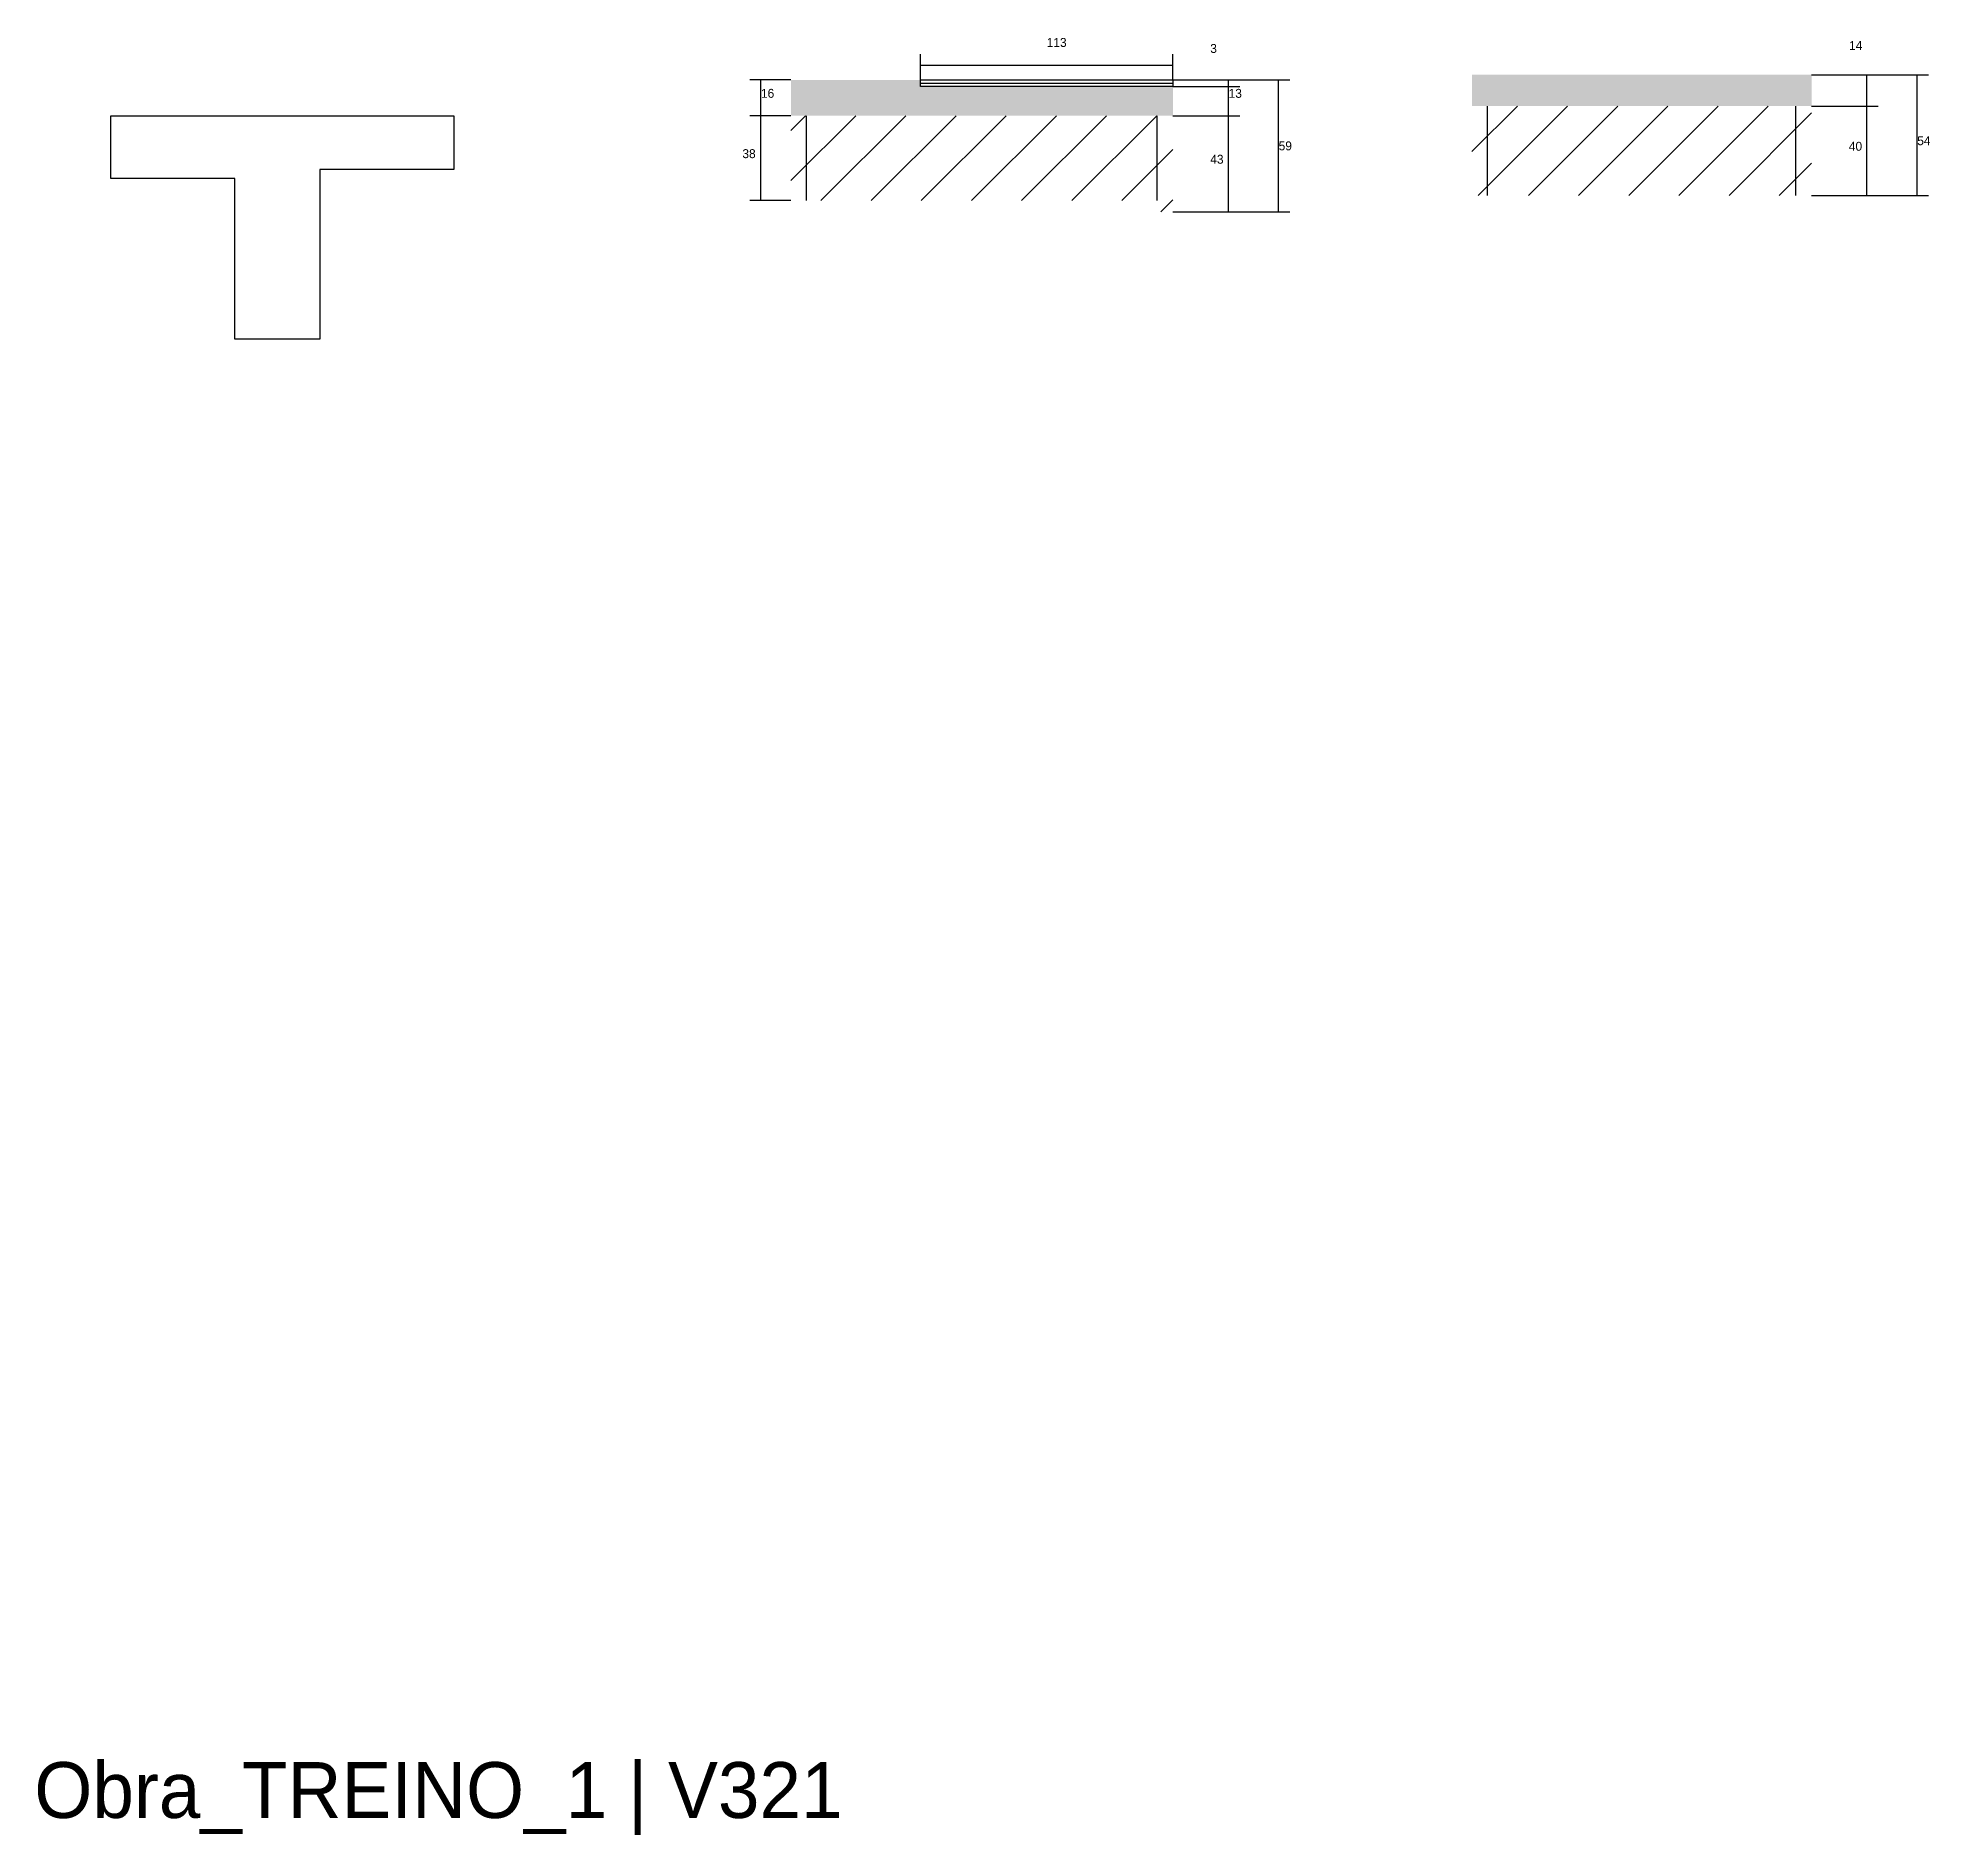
# Model space of a CAD drawing. Header units: metres. Extents: x -2848 to 21926, y -45195 to 1016.
# Drawn here: x 16002 to 16848, y -1218 to -413 of the extents above; entities that cross this region are included whole.
import ezdxf

# ---------------------------------------------------------------- set-up
doc = ezdxf.new("R2010")
doc.units = ezdxf.units.M
for name, color, linetype in [('CONCRETO', 251, 'Continuous'), ('COTA', 241, 'Continuous'), ('LABEL_ID', 3, 'Continuous'), ('Painéis', 200, 'Continuous'), ('REAPROVEITAMENTO', 251, 'Continuous'), ('SARR_2.2x7', 40, 'Continuous'), ('SARR_EDITAR', 141, 'Continuous')]:
    doc.layers.add(name, color=color, linetype=linetype)

msp = doc.modelspace()

# ---------------------------------------------------------------- texts
at = {"layer": 'COTA'}
for s, p in [('113', (16453.1, -417.1)), ('14', (16812.2, -418.5)), ('3', (16526.3, -419.8)), ('16', (16325.2, -439.9)), ('13', (16534.5, -439.9)), ('54', (16842.7, -461.1)), ('38', (16316.9, -466.9)), ('43', (16526.3, -469.4)), ('59', (16556.9, -463.4)), ('40', (16812.1, -463.6))]:
    msp.add_text(s, height=4, dxfattribs=at).set_placement(p)
at = {"layer": 'LABEL_ID'}
msp.add_text('Obra_TREINO_1 | V321', height=25, dxfattribs=at).set_placement((16000, -1210))

# ---------------------------------------------------------------- hatches: boundary and pattern name
at = {"layer": 'COTA'}
h = msp.add_hatch(dxfattribs=at)
h.set_pattern_fill('AR-CONC', scale=0.03)
h.paths.add_polyline_path([(16509.6, -434.9), (16396.6, -434.9), (16396.6, -434.9), (16396.6, -431.9), (16396.6, -431.9), (16338.6, -431.9), (16338.6, -431.9), (16338.6, -447.9), (16338.6, -447.9), (16509.6, -447.9), (16509.6, -447.9), (16509.6, -434.9)])
h = msp.add_hatch(dxfattribs=at)
h.set_pattern_fill('AR-CONC', scale=0.03)
h.paths.add_polyline_path([(16795.4, -429.6), (16643.4, -429.6), (16643.4, -429.6), (16643.4, -443.6), (16643.4, -443.6), (16795.4, -443.6), (16795.4, -443.6), (16795.4, -429.6)])
at = {"layer": 'REAPROVEITAMENTO'}
h = msp.add_hatch(dxfattribs=at)
h.set_pattern_fill('ANSI31', scale=5)
h.paths.add_polyline_path([(16338.6, -485.9), (16490.6, -485.9), (16490.6, -485.9), (16490.6, -490.9), (16490.6, -490.9), (16509.6, -490.9), (16509.6, -490.9), (16509.6, -447.9), (16509.6, -447.9), (16338.6, -447.9), (16338.6, -447.9), (16338.6, -485.9)])
h = msp.add_hatch(dxfattribs=at)
h.set_pattern_fill('ANSI31', scale=5)
h.paths.add_polyline_path([(16795.4, -483.6), (16795.4, -443.6), (16795.4, -443.6), (16643.4, -443.6), (16643.4, -443.6), (16643.4, -483.6), (16643.4, -483.6), (16795.4, -483.6)])

# ---------------------------------------------------------------- linework, layer by layer
at = {"layer": 'CONCRETO'}
msp.add_lwpolyline([(16034.2, -476), (16034.2, -448), (16187.8, -448), (16187.8, -472), (16127.8, -472), (16127.8, -548), (16089.8, -548), (16089.8, -476)], close=True, dxfattribs=at)
at = {"layer": 'COTA'}
for p, q in [((16396.6, -431.9), (16396.6, -420.3)), ((16509.6, -431.9), (16509.6, -420.3)), ((16338.6, -431.9), (16320.2, -431.9)), ((16325.2, -447.9), (16325.2, -431.9)), ((16396.6, -425.3), (16509.6, -425.3)), ((16509.6, -431.9), (16561.9, -431.9)), ((16509.6, -431.9), (16539.5, -431.9)), ((16534.5, -434.9), (16534.5, -431.9)), ((16556.9, -490.9), (16556.9, -431.9)), ((16795.4, -429.6), (16847.7, -429.6)), ((16795.4, -429.6), (16825.2, -429.6)), ((16820.2, -443.6), (16820.2, -429.6)), ((16842.7, -483.6), (16842.7, -429.6)), ((16509.6, -434.9), (16539.5, -434.9)), ((16509.6, -434.9), (16539.5, -434.9)), ((16534.5, -447.9), (16534.5, -434.9)), ((16338.6, -447.9), (16320.2, -447.9)), ((16338.6, -447.9), (16320.2, -447.9)), ((16325.2, -485.9), (16325.2, -447.9)), ((16509.6, -447.9), (16539.5, -447.9)), ((16509.6, -447.9), (16539.5, -447.9)), ((16534.5, -490.9), (16534.5, -447.9)), ((16795.4, -443.6), (16825.2, -443.6)), ((16795.4, -443.6), (16825.2, -443.6)), ((16820.2, -483.6), (16820.2, -443.6)), ((16338.6, -485.9), (16320.2, -485.9)), ((16509.6, -490.9), (16539.5, -490.9)), ((16509.6, -490.9), (16561.9, -490.9)), ((16795.4, -483.6), (16825.2, -483.6)), ((16795.4, -483.6), (16847.7, -483.6))]:
    msp.add_line(p, q, dxfattribs=at)
at = {"layer": 'Painéis'}
msp.add_lwpolyline([(16396.6, -431.9), (16509.6, -431.9), (16509.6, -434.9), (16396.6, -434.9)], close=True, dxfattribs=at)
at = {"layer": 'SARR_2.2x7'}
for p, q in [((16345.6, -485.9), (16345.6, -447.9)), ((16502.6, -485.9), (16502.6, -447.9)), ((16650.4, -483.6), (16650.4, -443.6)), ((16788.4, -483.6), (16788.4, -443.6))]:
    msp.add_line(p, q, dxfattribs=at)
at = {"layer": 'SARR_EDITAR'}
msp.add_line((16396.6, -433.4), (16509.6, -433.4), dxfattribs=at)

msp.set_redraw_order([(e.dxf.handle, doc.entitydb.next_handle()) for e in msp.query("TEXT MTEXT ATTDEF DIMENSION ARC_DIMENSION")])  # texts and dimensions are drawn at this point

doc.saveas('drawing.dxf')
